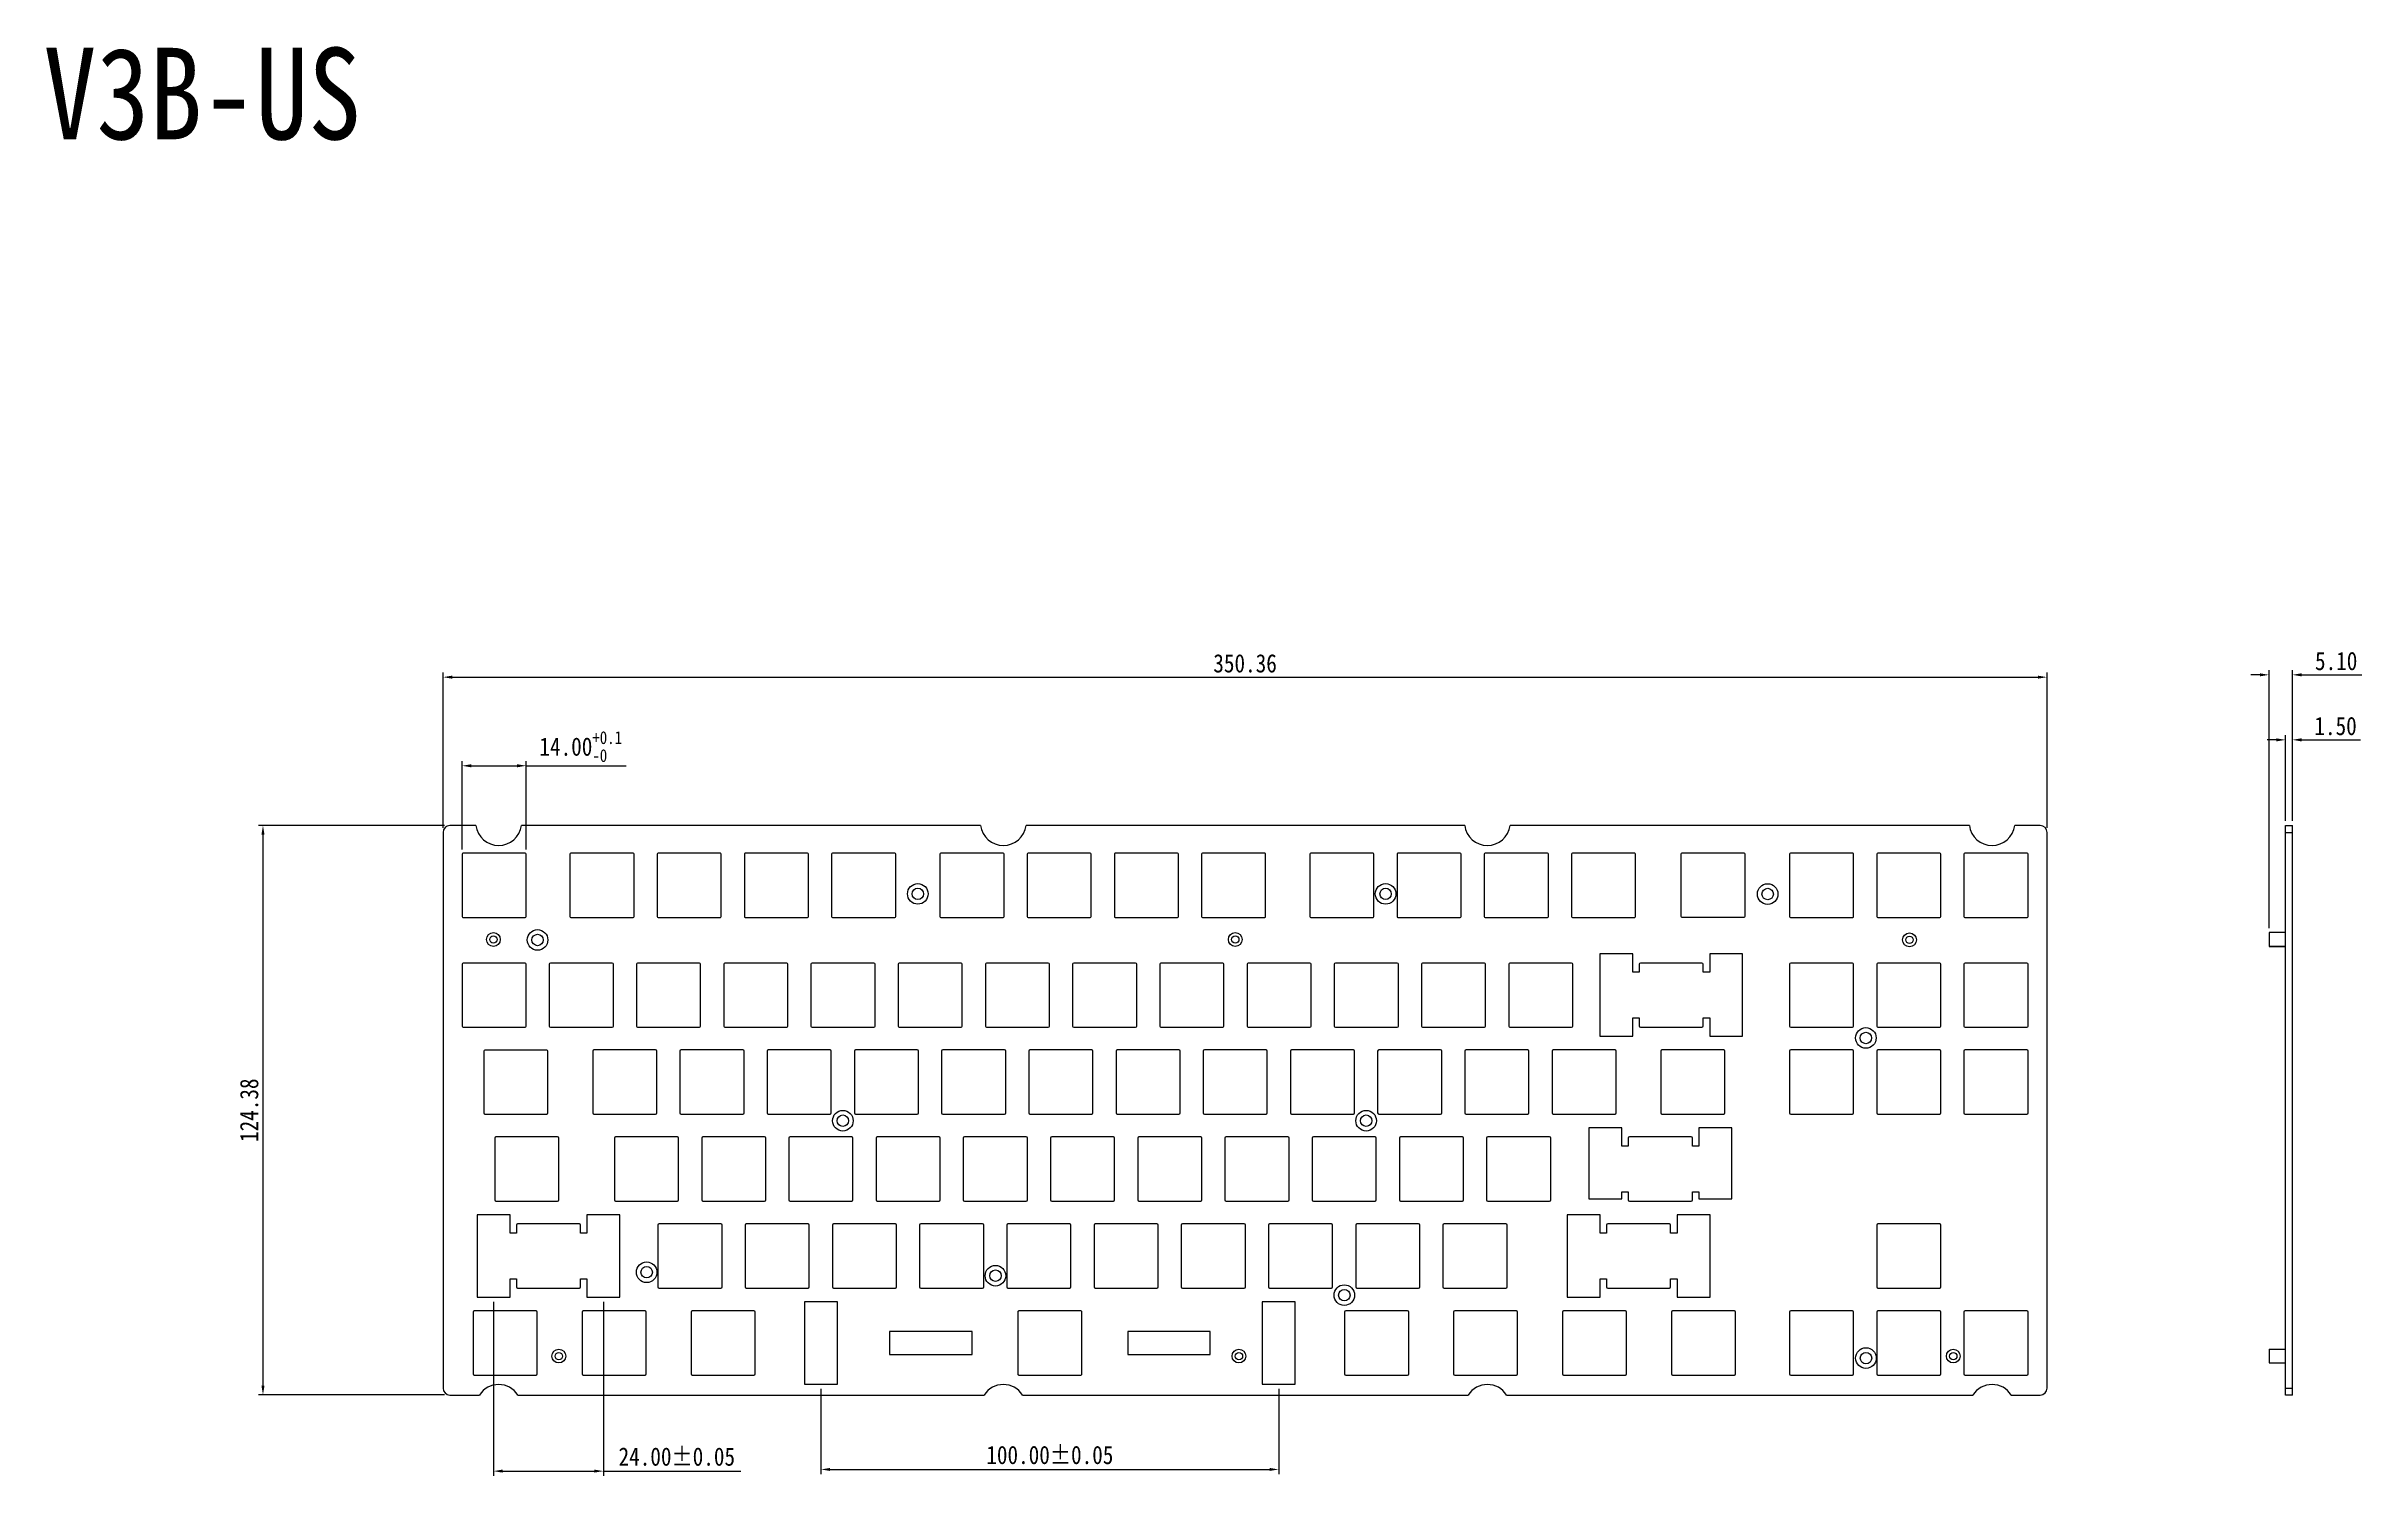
# Model space of a CAD drawing. Header units: millimetres. Extents: x -14 to 1164, y 2 to 864.
# Drawn here: x -14 to 492, y 2 to 315 of the extents above; entities that cross this region are included whole.
import ezdxf

# ---------------------------------------------------------------- set-up
doc = ezdxf.new("R2010")
doc.units = ezdxf.units.MM
doc.header["$LTSCALE"] = 16.335
doc.header["$PDMODE"] = 3
doc.header["$PDSIZE"] = 8
doc.layers.get('0').update_dxf_attribs({"linetype": 'CONTINUOUS'})
doc.layers.get('Defpoints').update_dxf_attribs({"linetype": 'CONTINUOUS'})
doc.layers.add('标注尺寸', color=2, linetype='CONTINUOUS')
doc.layers.add('辅助线', color=8, linetype='CONTINUOUS')
doc.styles.get("Standard").update_dxf_attribs({"font": '', "width": 0.85, "height": 4})
doc.styles.get('Standard').set_extended_font_data('SimSun')
doc.dimstyles.get("Standard").update_dxf_attribs({"dimtxt": 2.5, "dimasz": 2, "dimexe": 1, "dimexo": 1, "dimgap": 1, "dimtad": 1, "dimzin": 1, "dimdsep": 46, "dimtxsty": 'Standard', "dimcen": 0.09, "dimadec": 0, "dimazin": 2, "dimtp": 0.01, "dimtm": 0.01, "dimtfac": 1, "dimtofl": 0, "dimtmove": 0, "dimatfit": 3, "dimfxl": 1, "dimtolj": 1, "dimarcsym": 0})

msp = doc.modelspace()

# ---------------------------------------------------------------- texts
at = {"layer": '标注尺寸', "insert": (-14.769, 314.237), "char_height": 20, "attachment_point": 1}
msp.add_mtext_dynamic_manual_height_columns('V3B-US', width=193.26025, gutter_width=20, heights=[0], dxfattribs=at)

# ---------------------------------------------------------------- blocks, each defined once
blk = doc.blocks.new('*D0')
at = {"layer": 'Defpoints', "color": 0}
for p in [(422.87, 176.78), (72.51, 142.88), (422.87, 142.88)]:
    blk.add_point(p, dxfattribs=at)
at = {"layer": '标注尺寸', "color": 0, "lineweight": -2}
for p, q in [((72.51, 143.88), (72.51, 177.78)), ((422.87, 143.88), (422.87, 177.78)), ((74.51, 176.78), (420.87, 176.78))]:
    blk.add_line(p, q, dxfattribs=at)
at = {"layer": '标注尺寸', "color": 0}
for points in [[(74.51, 177.11), (74.51, 176.45), (72.51, 176.78)], [(420.87, 177.11), (420.87, 176.45), (422.87, 176.78)]]:
    blk.add_solid(points, dxfattribs=at)
at = {"layer": '标注尺寸', "color": 0, "insert": (247.69, 179.78), "char_height": 4, "attachment_point": 5}
blk.add_mtext('\\A1;350.36', dxfattribs=at)
blk = doc.blocks.new('*D1')
at = {"layer": 'Defpoints', "color": 0}
for p in [(73.86, 144.38), (33.18, 20), (73.86, 20)]:
    blk.add_point(p, dxfattribs=at)
at = {"layer": '标注尺寸', "color": 0, "lineweight": -2}
for p, q in [((72.86, 144.38), (32.18, 144.38)), ((33.18, 142.38), (33.18, 22)), ((72.86, 20), (32.18, 20))]:
    blk.add_line(p, q, dxfattribs=at)
at = {"layer": '标注尺寸', "color": 0}
for points in [[(32.85, 142.38), (33.51, 142.38), (33.18, 144.38)], [(32.85, 22), (33.51, 22), (33.18, 20)]]:
    blk.add_solid(points, dxfattribs=at)
at = {"layer": '标注尺寸', "color": 0, "insert": (30.18, 82.19), "char_height": 4, "attachment_point": 5, "rotation": 90}
blk.add_mtext('\\A1;124.38', dxfattribs=at)
blk = doc.blocks.new('*D2')
at = {"layer": 'Defpoints', "color": 0}
for p in [(476.44, 177.29), (476.44, 144.38), (471.34, 120.98)]:
    blk.add_point(p, dxfattribs=at)
at = {"layer": '标注尺寸', "color": 0, "lineweight": -2}
for p, q in [((469.34, 177.29), (467.34, 177.29)), ((471.34, 121.98), (471.34, 178.29)), ((476.44, 145.38), (476.44, 178.29)), ((478.44, 177.29), (491.58, 177.29))]:
    blk.add_line(p, q, dxfattribs=at)
at = {"layer": '标注尺寸', "color": 0}
for points in [[(469.34, 177.62), (469.34, 176.95), (471.34, 177.29)], [(478.44, 177.62), (478.44, 176.95), (476.44, 177.29)]]:
    blk.add_solid(points, dxfattribs=at)
at = {"layer": '标注尺寸', "color": 0, "insert": (486.01, 180.29), "char_height": 4, "attachment_point": 5}
blk.add_mtext('\\A1;5.10', dxfattribs=at)
blk = doc.blocks.new('*D3')
at = {"layer": 'Defpoints', "color": 0}
for p in [(476.44, 163.09), (474.94, 144.38), (476.44, 144.38)]:
    blk.add_point(p, dxfattribs=at)
at = {"layer": '标注尺寸', "color": 0, "lineweight": -2}
for p, q in [((472.94, 163.09), (470.94, 163.09)), ((474.94, 145.38), (474.94, 164.09)), ((476.44, 145.38), (476.44, 164.09)), ((478.44, 163.09), (491.32, 163.09))]:
    blk.add_line(p, q, dxfattribs=at)
at = {"layer": '标注尺寸', "color": 0}
for points in [[(472.94, 163.42), (472.94, 162.75), (474.94, 163.09)], [(478.44, 163.42), (478.44, 162.75), (476.44, 163.09)]]:
    blk.add_solid(points, dxfattribs=at)
at = {"layer": '标注尺寸', "color": 0, "insert": (485.88, 166.09), "char_height": 4, "attachment_point": 5}
blk.add_mtext('\\A1;1.50', dxfattribs=at)
blk = doc.blocks.new('*D4')
at = {"layer": 'Defpoints', "color": 0}
for p in [(90.67, 157.43), (76.67, 138.12), (90.67, 138.12)]:
    blk.add_point(p, dxfattribs=at)
at = {"layer": '标注尺寸', "color": 0, "lineweight": -2}
for p, q in [((76.67, 139.12), (76.67, 158.43)), ((78.67, 157.43), (88.67, 157.43)), ((90.67, 139.12), (90.67, 158.43)), ((90.67, 157.43), (112.49, 157.43))]:
    blk.add_line(p, q, dxfattribs=at)
at = {"layer": '标注尺寸', "color": 0}
for points in [[(78.67, 157.76), (78.67, 157.09), (76.67, 157.43)], [(88.67, 157.76), (88.67, 157.09), (90.67, 157.43)]]:
    blk.add_solid(points, dxfattribs=at)
at = {"layer": '标注尺寸', "color": 0, "insert": (102.58, 161.62), "char_height": 4, "attachment_point": 5}
blk.add_mtext('\\A1;14.00{\\H0.7x;\\S+0.1^ -0;}', dxfattribs=at)
blk = doc.blocks.new('*D5')
at = {"layer": 'Defpoints', "color": 0}
for p in [(83.54, 41.35), (107.54, 41.35), (107.54, 3.37)]:
    blk.add_point(p, dxfattribs=at)
at = {"layer": '标注尺寸', "color": 0, "lineweight": -2}
for p, q in [((83.54, 40.35), (83.54, 2.37)), ((107.54, 40.35), (107.54, 2.37)), ((85.54, 3.37), (105.54, 3.37)), ((107.54, 3.37), (137.59, 3.37))]:
    blk.add_line(p, q, dxfattribs=at)
at = {"layer": '标注尺寸', "color": 0}
for points in [[(85.54, 3.71), (85.54, 3.04), (83.54, 3.37)], [(105.54, 3.71), (105.54, 3.04), (107.54, 3.37)]]:
    blk.add_solid(points, dxfattribs=at)
at = {"layer": '标注尺寸', "color": 0, "insert": (123.57, 6.52), "char_height": 4, "attachment_point": 5}
blk.add_mtext('\\A1;24.00%%P0.05', dxfattribs=at)
blk = doc.blocks.new('*D6')
at = {"layer": 'Defpoints', "color": 0}
for p in [(155.05, 22.35), (255.05, 22.35), (255.05, 3.74)]:
    blk.add_point(p, dxfattribs=at)
at = {"layer": '标注尺寸', "color": 0, "lineweight": -2}
for p, q in [((155.05, 21.35), (155.05, 2.74)), ((255.05, 21.35), (255.05, 2.74)), ((157.05, 3.74), (253.05, 3.74))]:
    blk.add_line(p, q, dxfattribs=at)
at = {"layer": '标注尺寸', "color": 0}
for points in [[(157.05, 4.07), (157.05, 3.41), (155.05, 3.74)], [(253.05, 4.07), (253.05, 3.41), (255.05, 3.74)]]:
    blk.add_solid(points, dxfattribs=at)
at = {"layer": '标注尺寸', "color": 0, "insert": (205.05, 6.88), "char_height": 4, "attachment_point": 5}
blk.add_mtext('\\A1;100.00%%P0.05', dxfattribs=at)

# ---------------------------------------------------------------- dimensions: what is measured, and where the dimension line sits
at = {"layer": '标注尺寸'}
for base, p1, p2, picture, middle in [((422.867, 176.78), (72.506, 142.883), (422.867, 142.883), '*D0', (247.687, 179.78)), ((476.442, 177.287), (471.342, 120.981), (476.442, 144.383), '*D2', (486.013, 180.287)), ((476.442, 163.086), (474.942, 144.383), (476.442, 144.383), '*D3', (485.881, 166.086))]:
    dim = msp.add_linear_dim(base=base, p1=p1, p2=p2, dimstyle='Standard', dxfattribs=at)
    dim.commit()
    dim.dimension.update_dxf_attribs({"geometry": picture, "text_midpoint": middle})
for base, p1, p2, text, picture, middle in [((90.667, 157.427), (76.667, 138.122), (90.667, 138.122), '<>{\\H0.7x;\\S+0.1^ -0;}', '*D4', (102.578, 161.616)), ((107.542, 3.374), (83.542, 41.354), (107.542, 41.354), '<>%%P0.05', '*D5', (123.566, 6.519)), ((255.052, 3.74), (155.052, 22.354), (255.052, 22.354), '<>%%P0.05', '*D6', (205.052, 6.884))]:
    dim = msp.add_linear_dim(base=base, p1=p1, p2=p2, text=text, dimstyle='Standard', dxfattribs=at)
    dim.commit()
    dim.dimension.update_dxf_attribs({"geometry": picture, "text_midpoint": middle})
dim = msp.add_linear_dim(base=(33.179, 19.996), p1=(73.856, 144.375), p2=(73.856, 19.996), angle=90, dimstyle='Standard', dxfattribs=at)
dim.commit()
dim.dimension.update_dxf_attribs({"geometry": '*D1', "text_midpoint": (30.179, 82.185)})

# ---------------------------------------------------------------- linework, layer by layer
at = {"color": 7, "linetype": 'Continuous'}
for p, q in [((72.506, 142.883), (72.506, 21.496)), ((79.696, 144.383), (74.006, 144.383)), ((189.929, 144.383), (89.614, 144.383)), ((295.663, 144.383), (199.847, 144.383)), ((405.896, 144.383), (305.581, 144.383)), ((421.367, 144.383), (415.814, 144.383)), ((422.867, 21.496), (422.867, 142.883)), ((474.942, 19.996), (474.942, 144.383)), ((474.942, 144.383), (476.442, 144.383)), ((474.942, 142.883), (476.442, 142.883)), ((476.442, 19.996), (476.442, 144.383)), ((76.667, 138.122), (76.667, 124.522)), ((90.467, 138.322), (76.867, 138.322)), ((90.667, 124.522), (90.667, 138.122)), ((100.227, 138.122), (100.227, 124.522)), ((114.027, 138.322), (100.427, 138.322)), ((114.227, 124.522), (114.227, 138.122)), ((119.277, 138.122), (119.277, 124.522)), ((133.077, 138.322), (119.477, 138.322)), ((133.277, 124.522), (133.277, 138.122)), ((138.327, 138.122), (138.327, 124.522)), ((152.127, 138.322), (138.527, 138.322)), ((152.327, 124.522), (152.327, 138.122)), ((157.377, 138.122), (157.377, 124.522)), ((171.177, 138.322), (157.577, 138.322)), ((171.377, 124.522), (171.377, 138.122)), ((181.037, 138.122), (181.037, 124.522)), ((194.837, 138.322), (181.237, 138.322)), ((195.037, 124.522), (195.037, 138.122)), ((200.087, 138.122), (200.087, 124.522)), ((213.887, 138.322), (200.287, 138.322)), ((214.087, 124.522), (214.087, 138.122)), ((219.137, 138.122), (219.137, 124.522)), ((232.937, 138.322), (219.337, 138.322)), ((233.137, 124.522), (233.137, 138.122)), ((238.187, 138.122), (238.187, 124.522)), ((251.987, 138.322), (238.387, 138.322)), ((252.187, 124.522), (252.187, 138.122)), ((261.837, 138.122), (261.837, 124.522)), ((275.637, 138.322), (262.037, 138.322)), ((275.837, 124.522), (275.837, 138.122)), ((280.887, 138.122), (280.887, 124.522)), ((294.687, 138.322), (281.087, 138.322)), ((294.887, 124.522), (294.887, 138.122)), ((299.937, 138.122), (299.937, 124.522)), ((313.737, 138.322), (300.137, 138.322)), ((313.937, 124.522), (313.937, 138.122)), ((318.987, 138.122), (318.987, 124.522)), ((332.787, 138.322), (319.187, 138.322)), ((332.987, 124.522), (332.987, 138.122)), ((342.895, 138.154), (342.895, 124.554)), ((356.695, 138.354), (343.095, 138.354)), ((356.895, 124.554), (356.895, 138.154)), ((366.617, 138.122), (366.617, 124.522)), ((380.417, 138.322), (366.817, 138.322)), ((380.617, 124.522), (380.617, 138.122)), ((385.667, 138.122), (385.667, 124.522)), ((399.467, 138.322), (385.867, 138.322)), ((399.667, 124.522), (399.667, 138.122)), ((404.717, 138.122), (404.717, 124.522)), ((418.517, 138.322), (404.917, 138.322)), ((418.717, 124.522), (418.717, 138.122)), ((76.867, 124.322), (90.467, 124.322)), ((100.427, 124.322), (114.027, 124.322)), ((119.477, 124.322), (133.077, 124.322)), ((138.527, 124.322), (152.127, 124.322)), ((157.577, 124.322), (171.177, 124.322)), ((181.237, 124.322), (194.837, 124.322)), ((200.287, 124.322), (213.887, 124.322)), ((219.337, 124.322), (232.937, 124.322)), ((238.387, 124.322), (251.987, 124.322)), ((262.037, 124.322), (275.637, 124.322)), ((281.087, 124.322), (294.687, 124.322)), ((300.137, 124.322), (313.737, 124.322)), ((319.187, 124.322), (332.787, 124.322)), ((343.095, 124.354), (356.695, 124.354)), ((366.817, 124.322), (380.417, 124.322)), ((385.867, 124.322), (399.467, 124.322)), ((404.917, 124.322), (418.517, 124.322)), ((325.167, 116.354), (325.167, 98.354)), ((332.367, 116.354), (325.167, 116.354)), ((332.367, 112.354), (332.367, 116.354)), ((356.339, 116.354), (349.196, 116.354)), ((349.196, 116.354), (349.196, 112.354)), ((356.339, 98.354), (356.339, 116.354)), ((471.342, 120.981), (471.342, 117.981)), ((474.942, 120.981), (471.342, 120.981)), ((474.942, 117.981), (471.342, 117.981)), ((474.942, 117.903), (471.342, 117.903)), ((76.667, 114.089), (76.667, 100.589)), ((90.417, 114.339), (76.917, 114.339)), ((90.667, 100.589), (90.667, 114.089)), ((95.717, 114.089), (95.717, 100.589)), ((109.467, 114.339), (95.967, 114.339)), ((109.717, 100.589), (109.717, 114.089)), ((114.767, 114.089), (114.767, 100.589)), ((128.517, 114.339), (115.017, 114.339)), ((128.767, 100.589), (128.767, 114.089)), ((133.817, 114.089), (133.817, 100.589)), ((147.567, 114.339), (134.067, 114.339)), ((147.817, 100.589), (147.817, 114.089)), ((152.867, 114.089), (152.867, 100.589)), ((166.617, 114.339), (153.117, 114.339)), ((166.867, 100.589), (166.867, 114.089)), ((171.917, 114.089), (171.917, 100.589)), ((185.667, 114.339), (172.167, 114.339)), ((185.917, 100.589), (185.917, 114.089)), ((190.967, 114.089), (190.967, 100.589)), ((204.717, 114.339), (191.217, 114.339)), ((204.967, 100.589), (204.967, 114.089)), ((210.017, 114.089), (210.017, 100.589)), ((223.767, 114.339), (210.267, 114.339)), ((224.017, 100.589), (224.017, 114.089)), ((229.067, 114.089), (229.067, 100.589)), ((242.817, 114.339), (229.317, 114.339)), ((243.067, 100.589), (243.067, 114.089)), ((248.117, 114.089), (248.117, 100.589)), ((261.867, 114.339), (248.367, 114.339)), ((262.117, 100.589), (262.117, 114.089)), ((267.167, 114.089), (267.167, 100.589)), ((280.917, 114.339), (267.417, 114.339)), ((281.167, 100.589), (281.167, 114.089)), ((286.217, 114.089), (286.217, 100.589)), ((299.967, 114.339), (286.467, 114.339)), ((300.217, 100.589), (300.217, 114.089)), ((305.267, 114.089), (305.267, 100.589)), ((319.017, 114.339), (305.517, 114.339)), ((319.267, 100.589), (319.267, 114.089)), ((333.782, 112.354), (332.367, 112.354)), ((333.782, 114.059), (333.782, 112.354)), ((347.472, 114.339), (334.062, 114.339)), ((347.752, 112.354), (347.752, 114.059)), ((349.196, 112.354), (347.752, 112.354)), ((366.617, 114.089), (366.617, 100.589)), ((380.367, 114.339), (366.867, 114.339)), ((380.617, 100.589), (380.617, 114.089)), ((385.667, 114.089), (385.667, 100.589)), ((399.417, 114.339), (385.917, 114.339)), ((399.667, 100.589), (399.667, 114.089)), ((404.717, 114.089), (404.717, 100.589)), ((418.467, 114.339), (404.967, 114.339)), ((418.717, 100.589), (418.717, 114.089)), ((332.367, 102.354), (333.782, 102.354)), ((332.367, 98.354), (332.367, 102.354)), ((333.782, 102.354), (333.782, 100.619)), ((347.752, 102.354), (349.196, 102.354)), ((347.752, 100.619), (347.752, 102.354)), ((349.196, 102.354), (349.196, 98.354)), ((76.917, 100.339), (90.417, 100.339)), ((95.967, 100.339), (109.467, 100.339)), ((115.017, 100.339), (128.517, 100.339)), ((134.067, 100.339), (147.567, 100.339)), ((153.117, 100.339), (166.617, 100.339)), ((172.167, 100.339), (185.667, 100.339)), ((191.217, 100.339), (204.717, 100.339)), ((210.267, 100.339), (223.767, 100.339)), ((229.317, 100.339), (242.817, 100.339)), ((248.367, 100.339), (261.867, 100.339)), ((267.417, 100.339), (280.917, 100.339)), ((286.467, 100.339), (299.967, 100.339)), ((305.517, 100.339), (319.017, 100.339)), ((325.167, 98.354), (332.367, 98.354)), ((334.062, 100.339), (347.472, 100.339)), ((349.196, 98.354), (356.339, 98.354)), ((366.867, 100.339), (380.367, 100.339)), ((385.917, 100.339), (399.417, 100.339)), ((404.967, 100.339), (418.467, 100.339)), ((81.417, 95.089), (81.417, 81.589)), ((95.167, 95.339), (81.667, 95.339)), ((95.417, 81.589), (95.417, 95.089)), ((105.202, 95.104), (105.202, 81.604)), ((118.952, 95.354), (105.452, 95.354)), ((119.202, 81.604), (119.202, 95.104)), ((124.252, 95.104), (124.252, 81.604)), ((138.002, 95.354), (124.502, 95.354)), ((138.252, 81.604), (138.252, 95.104)), ((143.302, 95.104), (143.302, 81.604)), ((157.052, 95.354), (143.552, 95.354)), ((157.302, 81.604), (157.302, 95.104)), ((162.352, 95.104), (162.352, 81.604)), ((176.102, 95.354), (162.602, 95.354)), ((176.352, 81.604), (176.352, 95.104)), ((181.402, 95.104), (181.402, 81.604)), ((195.152, 95.354), (181.652, 95.354)), ((195.402, 81.604), (195.402, 95.104)), ((200.452, 95.104), (200.452, 81.604)), ((214.202, 95.354), (200.702, 95.354)), ((214.452, 81.604), (214.452, 95.104)), ((219.502, 95.104), (219.502, 81.604)), ((233.252, 95.354), (219.752, 95.354)), ((233.502, 81.604), (233.502, 95.104)), ((238.552, 95.104), (238.552, 81.604)), ((252.302, 95.354), (238.802, 95.354)), ((252.552, 81.604), (252.552, 95.104)), ((257.602, 95.104), (257.602, 81.604)), ((271.352, 95.354), (257.852, 95.354)), ((271.602, 81.604), (271.602, 95.104)), ((276.652, 95.104), (276.652, 81.604)), ((290.402, 95.354), (276.902, 95.354)), ((290.652, 81.604), (290.652, 95.104)), ((295.702, 95.104), (295.702, 81.604)), ((309.452, 95.354), (295.952, 95.354)), ((309.702, 81.604), (309.702, 95.104)), ((314.752, 95.104), (314.752, 81.604)), ((328.502, 95.354), (315.002, 95.354)), ((328.752, 81.604), (328.752, 95.104)), ((338.502, 95.104), (338.502, 81.604)), ((352.252, 95.354), (338.752, 95.354)), ((352.502, 81.604), (352.502, 95.104)), ((366.617, 95.104), (366.617, 81.604)), ((380.367, 95.354), (366.867, 95.354)), ((380.617, 81.604), (380.617, 95.104)), ((385.667, 95.104), (385.667, 81.604)), ((399.417, 95.354), (385.917, 95.354)), ((399.667, 81.604), (399.667, 95.104)), ((404.717, 95.104), (404.717, 81.604)), ((418.467, 95.354), (404.967, 95.354)), ((418.717, 81.604), (418.717, 95.104)), ((81.667, 81.339), (95.167, 81.339)), ((105.452, 81.354), (118.952, 81.354)), ((124.502, 81.354), (138.002, 81.354)), ((143.552, 81.354), (157.052, 81.354)), ((162.602, 81.354), (176.102, 81.354)), ((181.652, 81.354), (195.152, 81.354)), ((200.702, 81.354), (214.202, 81.354)), ((219.752, 81.354), (233.252, 81.354)), ((238.802, 81.354), (252.302, 81.354)), ((257.852, 81.354), (271.352, 81.354)), ((276.902, 81.354), (290.402, 81.354)), ((295.952, 81.354), (309.452, 81.354)), ((315.002, 81.354), (328.502, 81.354)), ((338.752, 81.354), (352.252, 81.354)), ((366.867, 81.354), (380.367, 81.354)), ((385.917, 81.354), (399.417, 81.354)), ((404.967, 81.354), (418.467, 81.354)), ((83.792, 76.104), (83.792, 62.604)), ((97.542, 76.354), (84.042, 76.354)), ((97.792, 62.604), (97.792, 76.104)), ((109.952, 76.104), (109.952, 62.604)), ((123.702, 76.354), (110.202, 76.354)), ((123.952, 62.604), (123.952, 76.104)), ((129.002, 76.104), (129.002, 62.604)), ((142.752, 76.354), (129.252, 76.354)), ((143.002, 62.604), (143.002, 76.104)), ((148.052, 76.104), (148.052, 62.604)), ((161.802, 76.354), (148.302, 76.354)), ((162.052, 62.604), (162.052, 76.104)), ((167.102, 76.104), (167.102, 62.604)), ((180.852, 76.354), (167.352, 76.354)), ((181.102, 62.604), (181.102, 76.104)), ((186.152, 76.104), (186.152, 62.604)), ((199.902, 76.354), (186.402, 76.354)), ((200.152, 62.604), (200.152, 76.104)), ((205.202, 76.104), (205.202, 62.604)), ((218.952, 76.354), (205.452, 76.354)), ((219.202, 62.604), (219.202, 76.104)), ((224.252, 76.104), (224.252, 62.604)), ((238.002, 76.354), (224.502, 76.354)), ((238.252, 62.604), (238.252, 76.104)), ((243.302, 76.104), (243.302, 62.604)), ((257.052, 76.354), (243.552, 76.354)), ((257.302, 62.604), (257.302, 76.104)), ((262.352, 76.104), (262.352, 62.604)), ((276.102, 76.354), (262.602, 76.354)), ((276.352, 62.604), (276.352, 76.104)), ((281.402, 76.104), (281.402, 62.604)), ((295.152, 76.354), (281.652, 76.354)), ((295.402, 62.604), (295.402, 76.104)), ((300.452, 76.104), (300.452, 62.604)), ((314.202, 76.354), (300.702, 76.354)), ((314.452, 62.604), (314.452, 76.104)), ((329.992, 78.369), (322.792, 78.369)), ((322.792, 78.369), (322.792, 62.869)), ((329.992, 74.369), (329.992, 78.369)), ((331.392, 76.104), (331.392, 74.369)), ((345.142, 76.354), (331.642, 76.354)), ((345.392, 74.369), (345.392, 76.104)), ((353.992, 78.369), (346.792, 78.369)), ((346.792, 78.369), (346.792, 74.369)), ((353.992, 62.869), (353.992, 78.369)), ((331.392, 74.369), (329.992, 74.369)), ((346.792, 74.369), (345.392, 74.369)), ((84.042, 62.354), (97.542, 62.354)), ((110.202, 62.354), (123.702, 62.354)), ((129.252, 62.354), (142.752, 62.354)), ((148.302, 62.354), (161.802, 62.354)), ((167.352, 62.354), (180.852, 62.354)), ((186.402, 62.354), (199.902, 62.354)), ((205.452, 62.354), (218.952, 62.354)), ((224.502, 62.354), (238.002, 62.354)), ((243.552, 62.354), (257.052, 62.354)), ((262.602, 62.354), (276.102, 62.354)), ((281.652, 62.354), (295.152, 62.354)), ((300.702, 62.354), (314.202, 62.354)), ((322.792, 62.869), (329.992, 62.869)), ((329.992, 64.369), (331.392, 64.369)), ((329.992, 62.869), (329.992, 64.369)), ((331.392, 64.369), (331.392, 62.604)), ((331.642, 62.354), (345.142, 62.354)), ((345.392, 64.369), (346.792, 64.369)), ((345.392, 62.604), (345.392, 64.369)), ((346.792, 64.369), (346.792, 62.869)), ((346.792, 62.869), (353.992, 62.869)), ((79.942, 59.354), (79.942, 41.354)), ((87.142, 59.354), (79.942, 59.354)), ((87.142, 55.354), (87.142, 59.354)), ((88.542, 57.104), (88.542, 55.354)), ((102.292, 57.354), (88.792, 57.354)), ((102.542, 55.354), (102.542, 57.104)), ((103.942, 59.354), (103.942, 55.354)), ((111.142, 59.354), (103.942, 59.354)), ((111.142, 41.354), (111.142, 59.354)), ((119.452, 57.104), (119.452, 43.604)), ((133.202, 57.354), (119.702, 57.354)), ((133.452, 43.604), (133.452, 57.104)), ((138.502, 57.104), (138.502, 43.604)), ((152.252, 57.354), (138.752, 57.354)), ((152.502, 43.604), (152.502, 57.104)), ((157.552, 57.104), (157.552, 43.604)), ((171.302, 57.354), (157.802, 57.354)), ((171.552, 43.604), (171.552, 57.104)), ((176.602, 57.104), (176.602, 43.604)), ((190.352, 57.354), (176.852, 57.354)), ((190.602, 43.604), (190.602, 57.104)), ((195.652, 57.104), (195.652, 43.604)), ((209.402, 57.354), (195.902, 57.354)), ((209.652, 43.604), (209.652, 57.104)), ((214.702, 57.104), (214.702, 43.604)), ((228.452, 57.354), (214.952, 57.354)), ((228.702, 43.604), (228.702, 57.104)), ((233.752, 57.104), (233.752, 43.604)), ((247.502, 57.354), (234.002, 57.354)), ((247.752, 43.604), (247.752, 57.104)), ((252.802, 57.104), (252.802, 43.604)), ((266.552, 57.354), (253.052, 57.354)), ((266.802, 43.604), (266.802, 57.104)), ((271.852, 57.104), (271.852, 43.604)), ((285.602, 57.354), (272.102, 57.354)), ((285.852, 43.604), (285.852, 57.104)), ((290.902, 57.104), (290.902, 43.604)), ((304.652, 57.354), (291.152, 57.354)), ((304.902, 43.604), (304.902, 57.104)), ((325.242, 59.354), (318.042, 59.354)), ((318.042, 59.354), (318.042, 41.354)), ((325.242, 55.354), (325.242, 59.354)), ((326.642, 57.104), (326.642, 55.354)), ((340.392, 57.354), (326.892, 57.354)), ((340.642, 55.354), (340.642, 57.104)), ((349.242, 59.354), (342.042, 59.354)), ((342.042, 59.354), (342.042, 55.354)), ((349.242, 41.354), (349.242, 59.354)), ((385.667, 57.104), (385.667, 43.604)), ((399.417, 57.354), (385.917, 57.354)), ((399.667, 43.604), (399.667, 57.104)), ((88.542, 55.354), (87.142, 55.354)), ((103.942, 55.354), (102.542, 55.354)), ((326.642, 55.354), (325.242, 55.354)), ((342.042, 55.354), (340.642, 55.354)), ((79.942, 41.354), (87.142, 41.354)), ((87.142, 41.354), (87.142, 45.354)), ((87.142, 45.354), (88.542, 45.354)), ((88.542, 45.354), (88.542, 43.604)), ((88.792, 43.354), (102.292, 43.354)), ((102.542, 43.604), (102.542, 45.354)), ((102.542, 45.354), (103.942, 45.354)), ((103.942, 45.354), (103.942, 41.354)), ((103.942, 41.354), (111.142, 41.354)), ((119.702, 43.354), (133.202, 43.354)), ((138.752, 43.354), (152.252, 43.354)), ((157.802, 43.354), (171.302, 43.354)), ((176.852, 43.354), (190.352, 43.354)), ((195.902, 43.354), (209.402, 43.354)), ((214.952, 43.354), (228.452, 43.354)), ((234.002, 43.354), (247.502, 43.354)), ((253.052, 43.354), (266.552, 43.354)), ((272.102, 43.354), (285.602, 43.354)), ((291.152, 43.354), (304.652, 43.354)), ((318.042, 41.354), (325.242, 41.354)), ((325.242, 45.354), (326.642, 45.354)), ((325.242, 41.354), (325.242, 45.354)), ((326.642, 45.354), (326.642, 43.604)), ((326.892, 43.354), (340.392, 43.354)), ((340.642, 45.354), (342.042, 45.354)), ((340.642, 43.604), (340.642, 45.354)), ((342.042, 45.354), (342.042, 41.354)), ((342.042, 41.354), (349.242, 41.354)), ((385.917, 43.354), (399.417, 43.354)), ((79.077, 38.104), (79.077, 24.604)), ((92.827, 38.354), (79.327, 38.354)), ((93.077, 24.604), (93.077, 38.104)), ((102.877, 38.104), (102.877, 24.604)), ((116.627, 38.354), (103.127, 38.354)), ((116.877, 24.604), (116.877, 38.104)), ((126.677, 38.104), (126.677, 24.604)), ((140.427, 38.354), (126.927, 38.354)), ((140.677, 24.604), (140.677, 38.104)), ((151.452, 40.354), (151.452, 22.354)), ((158.652, 40.354), (151.452, 40.354)), ((158.652, 22.354), (158.652, 40.354)), ((198.052, 38.154), (198.052, 24.554)), ((211.852, 38.354), (198.252, 38.354)), ((212.052, 24.554), (212.052, 38.154)), ((251.452, 40.354), (251.452, 22.354)), ((258.652, 40.354), (251.452, 40.354)), ((258.652, 22.354), (258.652, 40.354)), ((269.427, 38.104), (269.427, 24.604)), ((283.177, 38.354), (269.677, 38.354)), ((283.427, 24.604), (283.427, 38.104)), ((293.227, 38.104), (293.227, 24.604)), ((306.977, 38.354), (293.477, 38.354)), ((307.227, 24.604), (307.227, 38.104)), ((317.027, 38.104), (317.027, 24.604)), ((330.777, 38.354), (317.277, 38.354)), ((331.027, 24.604), (331.027, 38.104)), ((340.827, 38.104), (340.827, 24.604)), ((354.577, 38.354), (341.077, 38.354)), ((354.827, 24.604), (354.827, 38.104)), ((366.617, 38.104), (366.617, 24.604)), ((380.367, 38.354), (366.867, 38.354)), ((380.617, 24.604), (380.617, 38.104)), ((385.667, 38.104), (385.667, 24.604)), ((399.417, 38.354), (385.917, 38.354)), ((399.667, 24.604), (399.667, 38.104)), ((404.717, 38.104), (404.717, 24.604)), ((418.467, 38.354), (404.967, 38.354)), ((418.717, 24.604), (418.717, 38.104)), ((170.052, 33.854), (170.052, 28.854)), ((188.052, 33.854), (170.052, 33.854)), ((188.052, 28.854), (188.052, 33.854)), ((222.052, 33.854), (222.052, 28.854)), ((240.052, 33.854), (222.052, 33.854)), ((240.052, 28.854), (240.052, 33.854)), ((170.052, 28.854), (188.052, 28.854)), ((222.052, 28.854), (240.052, 28.854)), ((471.342, 29.995), (474.942, 29.995)), ((471.342, 29.995), (471.342, 26.995)), ((471.342, 26.995), (474.942, 26.995)), ((79.327, 24.354), (92.827, 24.354)), ((103.127, 24.354), (116.627, 24.354)), ((126.927, 24.354), (140.427, 24.354)), ((151.452, 22.354), (158.652, 22.354)), ((198.252, 24.354), (211.852, 24.354)), ((251.452, 22.354), (258.652, 22.354)), ((269.677, 24.354), (283.177, 24.354)), ((293.477, 24.354), (306.977, 24.354)), ((317.277, 24.354), (330.777, 24.354)), ((341.077, 24.354), (354.577, 24.354)), ((366.867, 24.354), (380.367, 24.354)), ((385.917, 24.354), (399.417, 24.354)), ((404.967, 24.354), (418.467, 24.354)), ((474.942, 21.496), (476.442, 21.496)), ((74.006, 19.996), (80.453, 19.996)), ((88.858, 19.996), (190.686, 19.996)), ((199.091, 19.996), (296.419, 19.996)), ((304.824, 19.996), (406.653, 19.996)), ((415.058, 19.996), (421.367, 19.996)), ((476.442, 19.996), (474.942, 19.996))]:
    msp.add_line(p, q, dxfattribs=at)
for centre, radius in [((176.207, 129.442), 2.25), ((278.387, 129.442), 2.25), ((361.837, 129.409), 2.25), ((176.207, 129.442), 1.25), ((278.387, 129.442), 1.25), ((361.837, 129.409), 1.25), ((93.157, 119.384), 2.25), ((93.157, 119.384), 1.25), ((383.292, 97.979), 2.25), ((383.292, 97.979), 1.25), ((159.837, 79.904), 2.25), ((159.837, 79.904), 1.25), ((274.137, 79.904), 2.25), ((274.137, 79.904), 1.25), ((116.982, 46.809), 2.25), ((116.982, 46.809), 1.25), ((193.167, 46.054), 2.25), ((193.167, 46.054), 1.25), ((269.367, 41.804), 2.25), ((269.367, 41.804), 1.25), ((383.307, 28.059), 2.25), ((383.307, 28.059), 1.25)]:
    msp.add_circle(centre, radius, dxfattribs=at)
for centre, radius, start, end in [((74.006, 142.883), 1.5, 90, 180), ((84.655, 145.023), 5, 187.35272, 352.64728), ((194.888, 145.023), 5, 187.35272, 352.64728), ((300.622, 145.023), 5, 187.35272, 352.64728), ((410.855, 145.023), 5, 187.35272, 352.64728), ((421.367, 142.883), 1.5, 0, 90), ((76.867, 138.122), 0.2, 90, 180), ((90.467, 138.122), 0.2, 0, 90), ((100.427, 138.122), 0.2, 90, 180), ((114.027, 138.122), 0.2, 0, 90), ((119.477, 138.122), 0.2, 90, 180), ((133.077, 138.122), 0.2, 0, 90), ((138.527, 138.122), 0.2, 90, 180), ((152.127, 138.122), 0.2, 0, 90), ((157.577, 138.122), 0.2, 90, 180), ((171.177, 138.122), 0.2, 0, 90), ((181.237, 138.122), 0.2, 90, 180), ((194.837, 138.122), 0.2, 0, 90), ((200.287, 138.122), 0.2, 90, 180), ((213.887, 138.122), 0.2, 0, 90), ((219.337, 138.122), 0.2, 90, 180), ((232.937, 138.122), 0.2, 0, 90), ((238.387, 138.122), 0.2, 90, 180), ((251.987, 138.122), 0.2, 0, 90), ((262.037, 138.122), 0.2, 90, 180), ((275.637, 138.122), 0.2, 0, 90), ((281.087, 138.122), 0.2, 90, 180), ((294.687, 138.122), 0.2, 0, 90), ((300.137, 138.122), 0.2, 90, 180), ((313.737, 138.122), 0.2, 0, 90), ((319.187, 138.122), 0.2, 90, 180), ((332.787, 138.122), 0.2, 0, 90), ((343.095, 138.154), 0.2, 90, 180), ((356.695, 138.154), 0.2, 0, 90), ((366.817, 138.122), 0.2, 90, 180), ((380.417, 138.122), 0.2, 0, 90), ((385.867, 138.122), 0.2, 90, 180), ((399.467, 138.122), 0.2, 0, 90), ((404.917, 138.122), 0.2, 90, 180), ((418.517, 138.122), 0.2, 0, 90), ((76.867, 124.522), 0.2, 180, 270), ((90.467, 124.522), 0.2, 270, 0), ((100.427, 124.522), 0.2, 180, 270), ((114.027, 124.522), 0.2, 270, 0), ((119.477, 124.522), 0.2, 180, 270), ((133.077, 124.522), 0.2, 270, 0), ((138.527, 124.522), 0.2, 180, 270), ((152.127, 124.522), 0.2, 270, 0), ((157.577, 124.522), 0.2, 180, 270), ((171.177, 124.522), 0.2, 270, 0), ((181.237, 124.522), 0.2, 180, 270), ((194.837, 124.522), 0.2, 270, 0), ((200.287, 124.522), 0.2, 180, 270), ((213.887, 124.522), 0.2, 270, 360), ((219.337, 124.522), 0.2, 180, 270), ((232.937, 124.522), 0.2, 270, 360), ((238.387, 124.522), 0.2, 180, 270), ((251.987, 124.522), 0.2, 270, 0), ((262.037, 124.522), 0.2, 180, 270), ((275.637, 124.522), 0.2, 270, 0), ((281.087, 124.522), 0.2, 180, 270), ((294.687, 124.522), 0.2, 270, 0), ((300.137, 124.522), 0.2, 180, 270), ((313.737, 124.522), 0.2, 270, 0), ((319.187, 124.522), 0.2, 180, 270), ((332.787, 124.522), 0.2, 270, 0), ((343.095, 124.554), 0.2, 180, 270), ((356.695, 124.554), 0.2, 270, 0), ((366.817, 124.522), 0.2, 180, 270), ((380.417, 124.522), 0.2, 270, 0), ((385.867, 124.522), 0.2, 180, 270), ((399.467, 124.522), 0.2, 270, 0), ((404.917, 124.522), 0.2, 180, 270), ((418.517, 124.522), 0.2, 270, 0), ((76.917, 114.089), 0.25, 90, 180), ((90.417, 114.089), 0.25, 0, 90), ((95.967, 114.089), 0.25, 90, 180), ((109.467, 114.089), 0.25, 0, 90), ((115.017, 114.089), 0.25, 90, 180), ((128.517, 114.089), 0.25, 0, 90), ((134.067, 114.089), 0.25, 90, 180), ((147.567, 114.089), 0.25, 0, 90), ((153.117, 114.089), 0.25, 90, 180), ((166.617, 114.089), 0.25, 0, 90), ((172.167, 114.089), 0.25, 90, 180), ((185.667, 114.089), 0.25, 0, 90), ((191.217, 114.089), 0.25, 90, 180), ((204.717, 114.089), 0.25, 0, 90), ((210.267, 114.089), 0.25, 90, 180), ((223.767, 114.089), 0.25, 0, 90), ((229.317, 114.089), 0.25, 90, 180), ((242.817, 114.089), 0.25, 0, 90), ((248.367, 114.089), 0.25, 90, 180), ((261.867, 114.089), 0.25, 0, 90), ((267.417, 114.089), 0.25, 90, 180), ((280.917, 114.089), 0.25, 0, 90), ((286.467, 114.089), 0.25, 90, 180), ((299.967, 114.089), 0.25, 0, 90), ((305.517, 114.089), 0.25, 90, 180), ((319.017, 114.089), 0.25, 0, 90), ((334.062, 114.059), 0.28, 90, 180), ((347.472, 114.059), 0.28, 0, 90), ((366.867, 114.089), 0.25, 90, 180), ((380.367, 114.089), 0.25, 0, 90), ((385.917, 114.089), 0.25, 90, 180), ((399.417, 114.089), 0.25, 0, 90), ((404.967, 114.089), 0.25, 90, 180), ((418.467, 114.089), 0.25, 0, 90), ((76.917, 100.589), 0.25, 180, 270), ((90.417, 100.589), 0.25, 270, 0), ((95.967, 100.589), 0.25, 180, 270), ((109.467, 100.589), 0.25, 270, 0), ((115.017, 100.589), 0.25, 180, 270), ((128.517, 100.589), 0.25, 270, 0), ((134.067, 100.589), 0.25, 180, 270), ((147.567, 100.589), 0.25, 270, 0), ((153.117, 100.589), 0.25, 180, 270), ((166.617, 100.589), 0.25, 270, 0), ((172.167, 100.589), 0.25, 180, 270), ((185.667, 100.589), 0.25, 270, 0), ((191.217, 100.589), 0.25, 180, 270), ((204.717, 100.589), 0.25, 270, 0), ((210.267, 100.589), 0.25, 180, 270), ((223.767, 100.589), 0.25, 270, 0), ((229.317, 100.589), 0.25, 180, 270), ((242.817, 100.589), 0.25, 270, 0), ((248.367, 100.589), 0.25, 180, 270), ((261.867, 100.589), 0.25, 270, 0), ((267.417, 100.589), 0.25, 180, 270), ((280.917, 100.589), 0.25, 270, 0), ((286.467, 100.589), 0.25, 180, 270), ((299.967, 100.589), 0.25, 270, 0), ((305.517, 100.589), 0.25, 180, 270), ((319.017, 100.589), 0.25, 270, 0), ((334.062, 100.619), 0.28, 180, 270), ((347.472, 100.619), 0.28, 270, 0), ((366.867, 100.589), 0.25, 180, 270), ((380.367, 100.589), 0.25, 270, 0), ((385.917, 100.589), 0.25, 180, 270), ((399.417, 100.589), 0.25, 270, 0), ((404.967, 100.589), 0.25, 180, 270), ((418.467, 100.589), 0.25, 270, 0), ((81.667, 95.089), 0.25, 90, 180), ((95.167, 95.089), 0.25, 0, 90), ((105.452, 95.104), 0.25, 90, 180), ((118.952, 95.104), 0.25, 0, 90), ((124.502, 95.104), 0.25, 90, 180), ((138.002, 95.104), 0.25, 0, 90), ((143.552, 95.104), 0.25, 90, 180), ((157.052, 95.104), 0.25, 0, 90), ((162.602, 95.104), 0.25, 90, 180), ((176.102, 95.104), 0.25, 0, 90), ((181.652, 95.104), 0.25, 90, 180), ((195.152, 95.104), 0.25, 0, 90), ((200.702, 95.104), 0.25, 90, 180), ((214.202, 95.104), 0.25, 0, 90), ((219.752, 95.104), 0.25, 90, 180), ((233.252, 95.104), 0.25, 0, 90), ((238.802, 95.104), 0.25, 90, 180), ((252.302, 95.104), 0.25, 0, 90), ((257.852, 95.104), 0.25, 90, 180), ((271.352, 95.104), 0.25, 0, 90), ((276.902, 95.104), 0.25, 90, 180), ((290.402, 95.104), 0.25, 0, 90), ((295.952, 95.104), 0.25, 90, 180), ((309.452, 95.104), 0.25, 0, 90), ((315.002, 95.104), 0.25, 90, 180), ((328.502, 95.104), 0.25, 0, 90), ((338.752, 95.104), 0.25, 90, 180), ((352.252, 95.104), 0.25, 0, 90), ((366.867, 95.104), 0.25, 90, 180), ((380.367, 95.104), 0.25, 0, 90), ((385.917, 95.104), 0.25, 90, 180), ((399.417, 95.104), 0.25, 0, 90), ((404.967, 95.104), 0.25, 90, 180), ((418.467, 95.104), 0.25, 0, 90), ((81.667, 81.589), 0.25, 180, 270), ((95.167, 81.589), 0.25, 270, 0), ((105.452, 81.604), 0.25, 180, 270), ((118.952, 81.604), 0.25, 270, 0), ((124.502, 81.604), 0.25, 180, 270), ((138.002, 81.604), 0.25, 270, 0), ((143.552, 81.604), 0.25, 180, 270), ((157.052, 81.604), 0.25, 270, 0), ((162.602, 81.604), 0.25, 180, 270), ((176.102, 81.604), 0.25, 270, 0), ((181.652, 81.604), 0.25, 180, 270), ((195.152, 81.604), 0.25, 270, 0), ((200.702, 81.604), 0.25, 180, 270), ((214.202, 81.604), 0.25, 270, 0), ((219.752, 81.604), 0.25, 180, 270), ((233.252, 81.604), 0.25, 270, 0), ((238.802, 81.604), 0.25, 180, 270), ((252.302, 81.604), 0.25, 270, 0), ((257.852, 81.604), 0.25, 180, 270), ((271.352, 81.604), 0.25, 270, 0), ((276.902, 81.604), 0.25, 180, 270), ((290.402, 81.604), 0.25, 270, 0), ((295.952, 81.604), 0.25, 180, 270), ((309.452, 81.604), 0.25, 270, 0), ((315.002, 81.604), 0.25, 180, 270), ((328.502, 81.604), 0.25, 270, 0), ((338.752, 81.604), 0.25, 180, 270), ((352.252, 81.604), 0.25, 270, 0), ((366.867, 81.604), 0.25, 180, 270), ((380.367, 81.604), 0.25, 270, 0), ((385.917, 81.604), 0.25, 180, 270), ((399.417, 81.604), 0.25, 270, 0), ((404.967, 81.604), 0.25, 180, 270), ((418.467, 81.604), 0.25, 270, 0), ((84.042, 76.104), 0.25, 90, 180), ((97.542, 76.104), 0.25, 0, 90), ((110.202, 76.104), 0.25, 90, 180), ((123.702, 76.104), 0.25, 0, 90), ((129.252, 76.104), 0.25, 90, 180), ((142.752, 76.104), 0.25, 0, 90), ((148.302, 76.104), 0.25, 90, 180), ((161.802, 76.104), 0.25, 0, 90), ((167.352, 76.104), 0.25, 90, 180), ((180.852, 76.104), 0.25, 0, 90), ((186.402, 76.104), 0.25, 90, 180), ((199.902, 76.104), 0.25, 0, 90), ((205.452, 76.104), 0.25, 90, 180), ((218.952, 76.104), 0.25, 0, 90), ((224.502, 76.104), 0.25, 90, 180), ((238.002, 76.104), 0.25, 0, 90), ((243.552, 76.104), 0.25, 90, 180), ((257.052, 76.104), 0.25, 0, 90), ((262.602, 76.104), 0.25, 90, 180), ((276.102, 76.104), 0.25, 0, 90), ((281.652, 76.104), 0.25, 90, 180), ((295.152, 76.104), 0.25, 0, 90), ((300.702, 76.104), 0.25, 90, 180), ((314.202, 76.104), 0.25, 0, 90), ((331.642, 76.104), 0.25, 90, 180), ((345.142, 76.104), 0.25, 0, 90), ((84.042, 62.604), 0.25, 180, 270), ((97.542, 62.604), 0.25, 270, 0), ((110.202, 62.604), 0.25, 180, 270), ((123.702, 62.604), 0.25, 270, 0), ((129.252, 62.604), 0.25, 180, 270), ((142.752, 62.604), 0.25, 270, 0), ((148.302, 62.604), 0.25, 180, 270), ((161.802, 62.604), 0.25, 270, 0), ((167.352, 62.604), 0.25, 180, 270), ((180.852, 62.604), 0.25, 270, 0), ((186.402, 62.604), 0.25, 180, 270), ((199.902, 62.604), 0.25, 270, 0), ((205.452, 62.604), 0.25, 180, 270), ((218.952, 62.604), 0.25, 270, 0), ((224.502, 62.604), 0.25, 180, 270), ((238.002, 62.604), 0.25, 270, 0), ((243.552, 62.604), 0.25, 180, 270), ((257.052, 62.604), 0.25, 270, 0), ((262.602, 62.604), 0.25, 180, 270), ((276.102, 62.604), 0.25, 270, 0), ((281.652, 62.604), 0.25, 180, 270), ((295.152, 62.604), 0.25, 270, 0), ((300.702, 62.604), 0.25, 180, 270), ((314.202, 62.604), 0.25, 270, 0), ((331.642, 62.604), 0.25, 180, 270), ((345.142, 62.604), 0.25, 270, 0), ((88.792, 57.104), 0.25, 90, 180), ((102.292, 57.104), 0.25, 0, 90), ((119.702, 57.104), 0.25, 90, 180), ((133.202, 57.104), 0.25, 0, 90), ((138.752, 57.104), 0.25, 90, 180), ((152.252, 57.104), 0.25, 0, 90), ((157.802, 57.104), 0.25, 90, 180), ((171.302, 57.104), 0.25, 0, 90), ((176.852, 57.104), 0.25, 90, 180), ((190.352, 57.104), 0.25, 0, 90), ((195.902, 57.104), 0.25, 90, 180), ((209.402, 57.104), 0.25, 0, 90), ((214.952, 57.104), 0.25, 90, 180), ((228.452, 57.104), 0.25, 0, 90), ((234.002, 57.104), 0.25, 90, 180), ((247.502, 57.104), 0.25, 0, 90), ((253.052, 57.104), 0.25, 90, 180), ((266.552, 57.104), 0.25, 0, 90), ((272.102, 57.104), 0.25, 90, 180), ((285.602, 57.104), 0.25, 0, 90), ((291.152, 57.104), 0.25, 90, 180), ((304.652, 57.104), 0.25, 0, 90), ((326.892, 57.104), 0.25, 90, 180), ((340.392, 57.104), 0.25, 0, 90), ((385.917, 57.104), 0.25, 90, 180), ((399.417, 57.104), 0.25, 0, 90), ((88.792, 43.604), 0.25, 180, 270), ((102.292, 43.604), 0.25, 270, 0), ((119.702, 43.604), 0.25, 180, 270), ((133.202, 43.604), 0.25, 270, 0), ((138.752, 43.604), 0.25, 180, 270), ((152.252, 43.604), 0.25, 270, 0), ((157.802, 43.604), 0.25, 180, 270), ((171.302, 43.604), 0.25, 270, 0), ((176.852, 43.604), 0.25, 180, 270), ((190.352, 43.604), 0.25, 270, 0), ((195.902, 43.604), 0.25, 180, 270), ((209.402, 43.604), 0.25, 270, 0), ((214.952, 43.604), 0.25, 180, 270), ((228.452, 43.604), 0.25, 270, 0), ((234.002, 43.604), 0.25, 180, 270), ((247.502, 43.604), 0.25, 270, 0), ((253.052, 43.604), 0.25, 180, 270), ((266.552, 43.604), 0.25, 270, 0), ((272.102, 43.604), 0.25, 180, 270), ((285.602, 43.604), 0.25, 270, 0), ((291.152, 43.604), 0.25, 180, 270), ((304.652, 43.604), 0.25, 270, 0), ((326.892, 43.604), 0.25, 180, 270), ((340.392, 43.604), 0.25, 270, 0), ((385.917, 43.604), 0.25, 180, 270), ((399.417, 43.604), 0.25, 270, 0), ((79.327, 38.104), 0.25, 90, 180), ((92.827, 38.104), 0.25, 0, 90), ((103.127, 38.104), 0.25, 90, 180), ((116.627, 38.104), 0.25, 0, 90), ((126.927, 38.104), 0.25, 90, 180), ((140.427, 38.104), 0.25, 0, 90), ((198.252, 38.154), 0.2, 89.99998, 180), ((211.852, 38.154), 0.2, 359.99999, 90.00002), ((269.677, 38.104), 0.25, 90, 180), ((283.177, 38.104), 0.25, 0, 90), ((293.477, 38.104), 0.25, 90, 180), ((306.977, 38.104), 0.25, 0, 90), ((317.277, 38.104), 0.25, 90, 180), ((330.777, 38.104), 0.25, 0, 90), ((341.077, 38.104), 0.25, 90, 180), ((354.577, 38.104), 0.25, 0, 90), ((366.867, 38.104), 0.25, 90, 180), ((380.367, 38.104), 0.25, 0, 90), ((385.917, 38.104), 0.25, 90, 180), ((399.417, 38.104), 0.25, 0, 90), ((404.967, 38.104), 0.25, 90, 180), ((418.467, 38.104), 0.25, 0, 90), ((74.006, 21.496), 1.5, 180, 270), ((79.327, 24.604), 0.25, 180, 270), ((84.655, 17.287), 5, 32.80696, 147.19304), ((92.827, 24.604), 0.25, 270, 0), ((103.127, 24.604), 0.25, 180, 270), ((116.627, 24.604), 0.25, 270, 0), ((126.927, 24.604), 0.25, 180, 270), ((140.427, 24.604), 0.25, 270, 0), ((194.888, 17.287), 5, 32.80696, 147.19304), ((198.252, 24.554), 0.2, 179.99998, 270.00002), ((211.852, 24.554), 0.2, 269.99998, 0), ((269.677, 24.604), 0.25, 180, 270), ((283.177, 24.604), 0.25, 270, 0), ((293.477, 24.604), 0.25, 180, 270), ((300.622, 17.287), 5, 32.80696, 147.19304), ((306.977, 24.604), 0.25, 270, 0), ((317.277, 24.604), 0.25, 180, 270), ((330.777, 24.604), 0.25, 270, 0), ((341.077, 24.604), 0.25, 180, 270), ((354.577, 24.604), 0.25, 270, 0), ((366.867, 24.604), 0.25, 180, 270), ((380.367, 24.604), 0.25, 270, 0), ((385.917, 24.604), 0.25, 180, 270), ((399.417, 24.604), 0.25, 270, 0), ((404.967, 24.604), 0.25, 180, 270), ((410.855, 17.287), 5, 32.80696, 147.19304), ((418.467, 24.604), 0.25, 270, 0), ((421.367, 21.496), 1.5, 270, 0)]:
    msp.add_arc(centre, radius, start, end, dxfattribs=at)
at = {"layer": '辅助线', "linetype": 'Continuous'}
for centre, radius in [((83.506, 119.481), 1.5), ((83.506, 119.481), 0.8), ((245.557, 119.481), 1.5), ((245.557, 119.481), 0.8), ((392.817, 119.403), 1.5), ((392.817, 119.403), 0.8), ((97.802, 28.495), 1.5), ((97.802, 28.495), 0.8), ((246.356, 28.495), 1.5), ((246.356, 28.495), 0.8), ((402.382, 28.495), 1.5), ((402.382, 28.495), 0.8)]:
    msp.add_circle(centre, radius, dxfattribs=at)

msp.set_redraw_order([(e.dxf.handle, doc.entitydb.next_handle()) for e in msp.query("TEXT MTEXT ATTDEF DIMENSION ARC_DIMENSION")])  # texts and dimensions are drawn at this point

doc.saveas('drawing.dxf')
